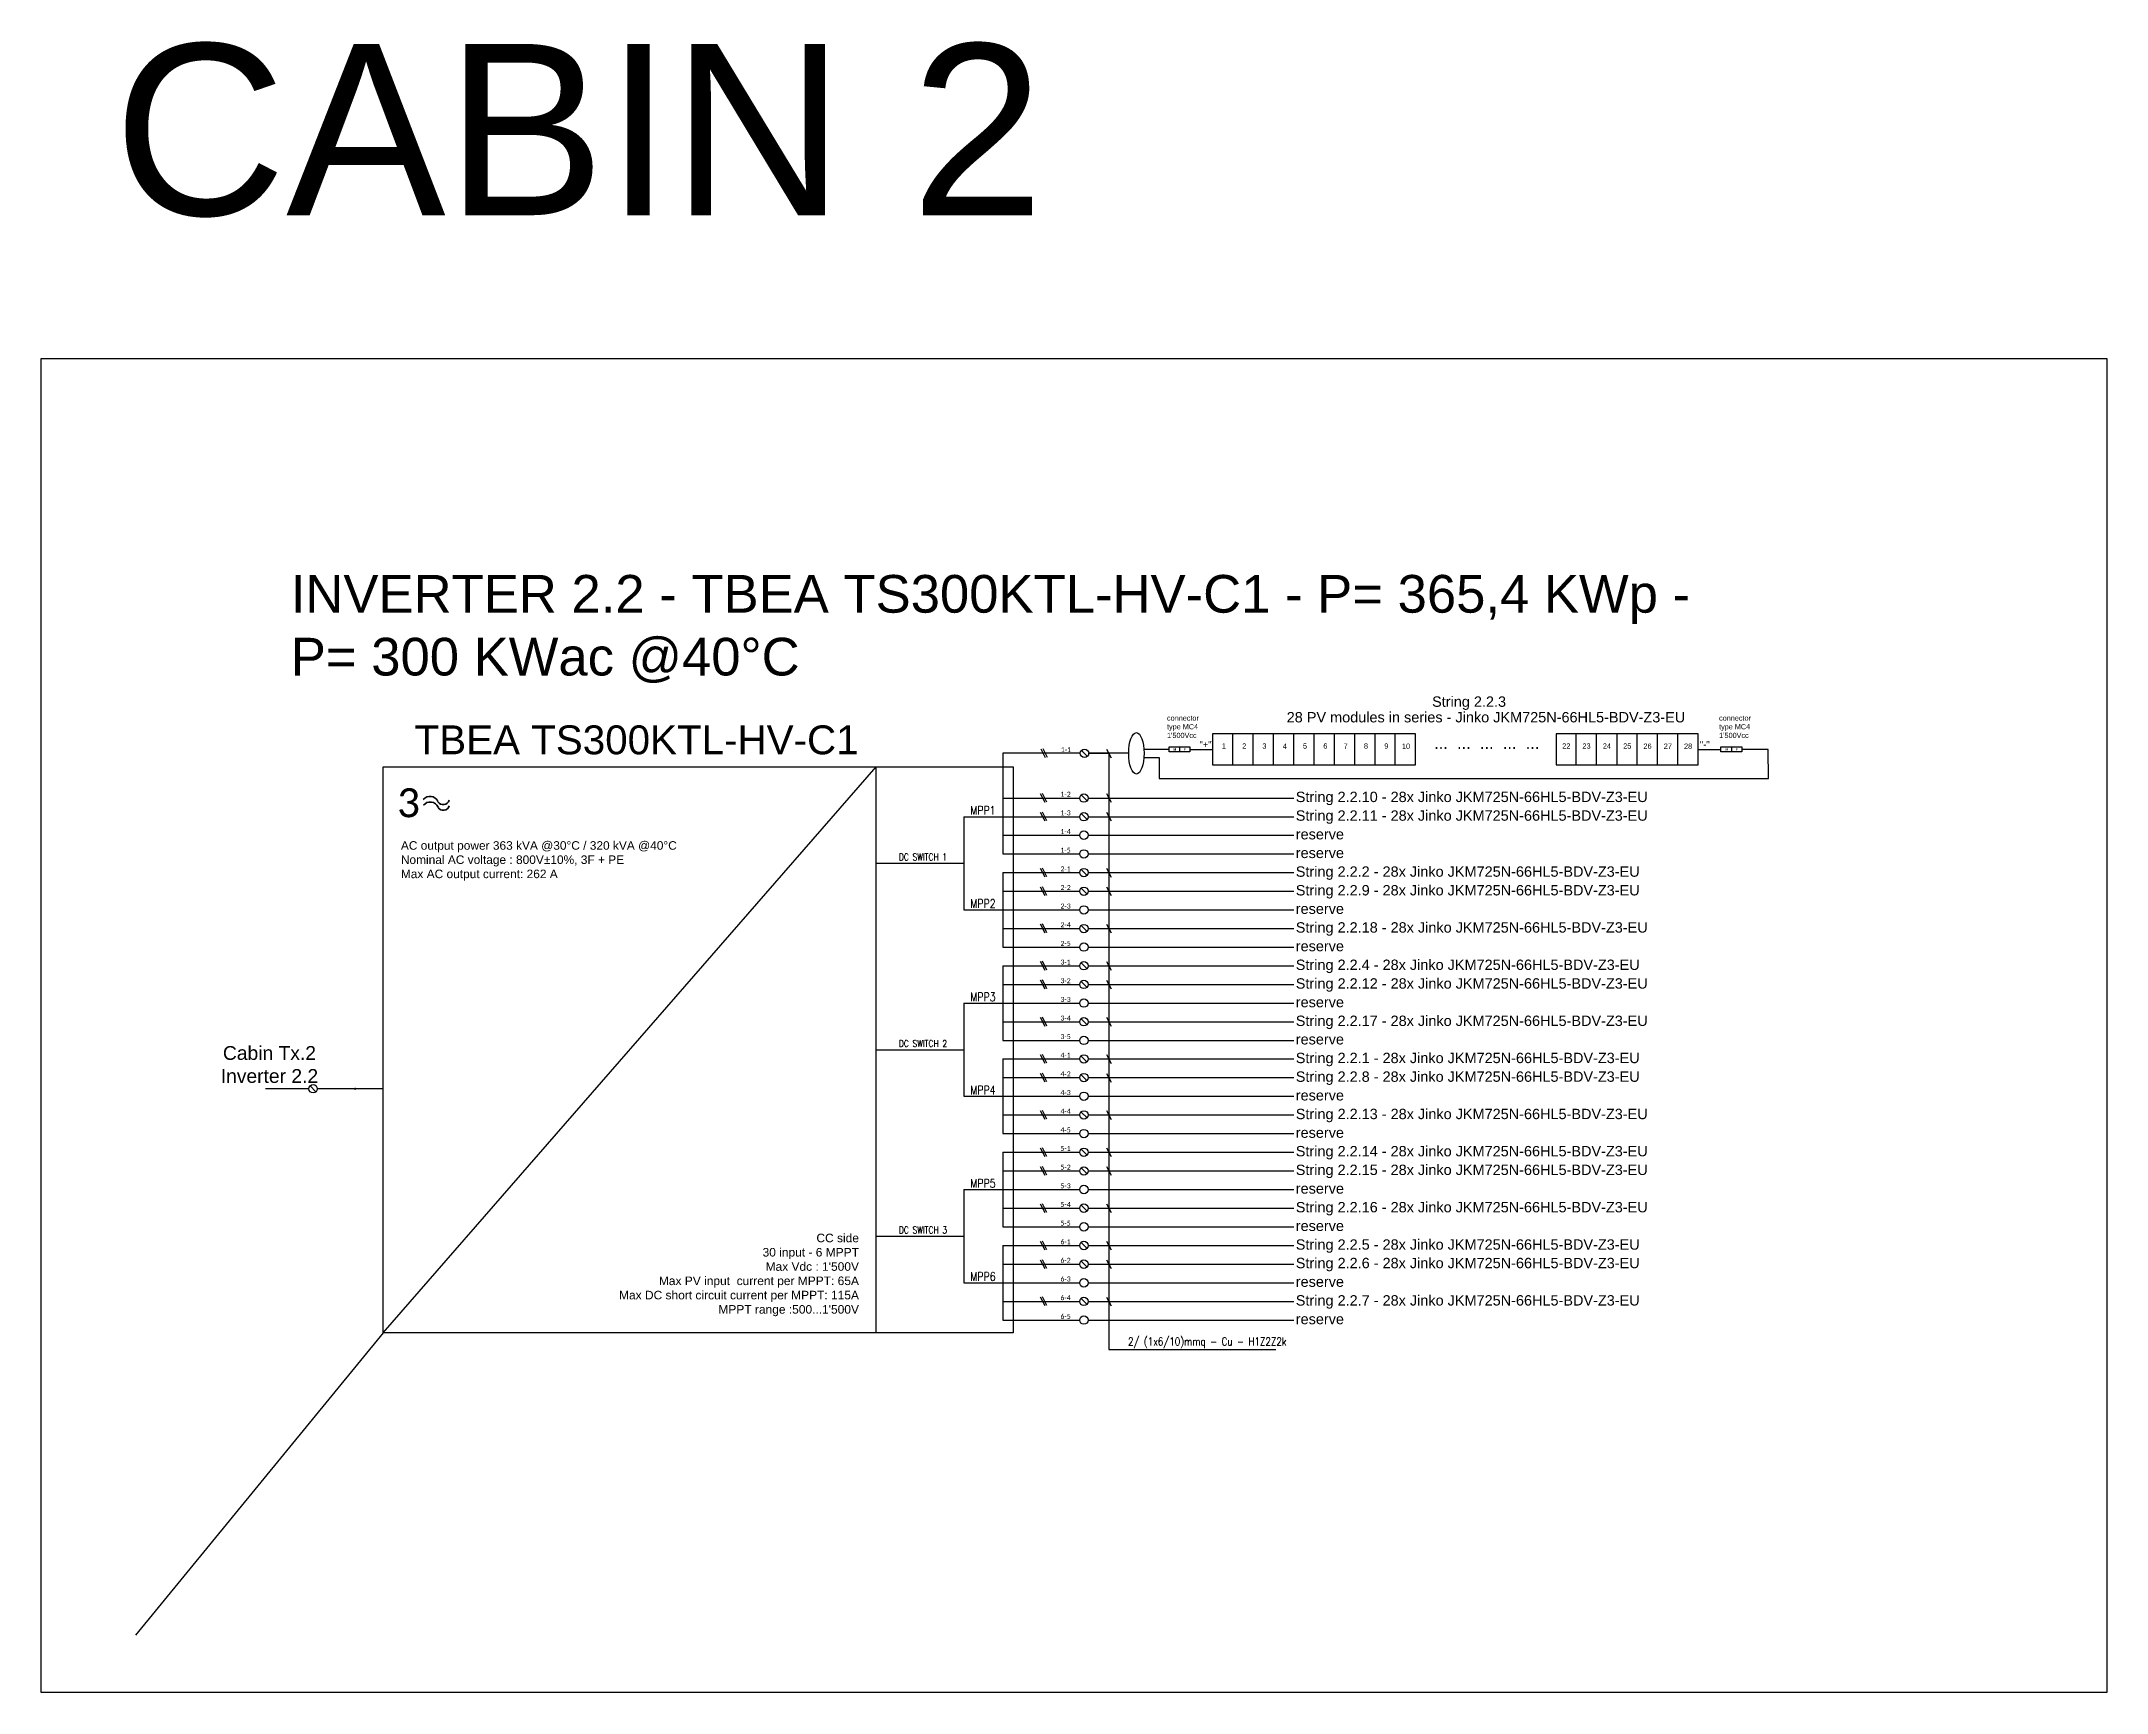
# Model space of a CAD drawing. Header units: millimetres. Extents: x 14856 to 141494, y 133975 to 167686.
# Drawn here: x 29178 to 41240, y 146011 to 155650 of the extents above; entities that cross this region are included whole.
import ezdxf

# ---------------------------------------------------------------- set-up
doc = ezdxf.new("R2010")
doc.units = ezdxf.units.MM
doc.linetypes.add('TRATTEGGIATA', pattern=[19.05, 12.7, -6.35])
doc.layers.add('-Testi', color=1, linetype='Continuous')
doc.layers.add('TRATTEGGIATA', color=40, linetype='TRATTEGGIATA')
doc.styles.add('Legend', font='calibri.ttf')
doc.styles.add('SIMPLEX', font='SIMPLEX', dxfattribs={"width": 0.8})
doc.styles.get("Standard").update_dxf_attribs({"font": 'arial.ttf'})

# ---------------------------------------------------------------- blocks, each defined once
blk = doc.blocks.new('P00102')
at = {"color": 1, "linetype": 'ByBlock', "lineweight": 25}
for p, q in [((0, 4), (-4, -4)), ((2, 4), (-2, -4)), ((4, 4), (0, -4))]:
    blk.add_line(p, q, dxfattribs=at)
blk = doc.blocks.new('P00')
at = {"color": 1}
for points in [[(-19, 26), (7, -25)], [(20, -25), (-6, 26)]]:
    blk.add_lwpolyline(points, dxfattribs=at)

msp = doc.modelspace()

# ---------------------------------------------------------------- linework, layer by layer
for points in [[(34793, 151494), (34793, 150907)], [(35288, 151476), (35253, 151511)], [(35292, 151494), (35412, 151494), (35412, 148014)], [(35399, 151519), (35425, 151468)], [(35825, 151532), (35825, 151502)], [(35885, 151517), (36018, 151517)], [(36018, 151608), (36018, 151426), (37204, 151426), (37204, 151608), (36018, 151608)], [(36137, 151426), (36137, 151608)], [(36255, 151426), (36255, 151607)], [(36374, 151425), (36374, 151607)], [(36492, 151426), (36492, 151608)], [(36611, 151426), (36611, 151607)], [(36730, 151425), (36730, 151607)], [(36848, 151426), (36848, 151608)], [(36967, 151426), (36967, 151607)], [(37085, 151425), (37085, 151607)], [(38024, 151608), (38024, 151426), (38854, 151426), (38854, 151608), (38024, 151608)], [(38142, 151426), (38142, 151608)], [(38261, 151426), (38261, 151607)], [(38380, 151425), (38380, 151607)], [(38498, 151426), (38498, 151608)], [(38617, 151426), (38617, 151607)], [(38617, 151426), (38617, 151607)], [(38735, 151425), (38735, 151607)], [(38735, 151425), (38735, 151607)], [(38854, 151426), (38854, 151608)], [(38854, 151517), (38987, 151517)], [(39048, 151532), (39048, 151502)], [(31174, 148111), (34053, 151415)], [(34053, 148111), (34053, 151415)], [(35399, 151259), (35425, 151208)], [(35285, 151216), (35250, 151251)], [(35285, 151107), (35250, 151142)], [(35399, 151150), (35425, 151099)], [(34565, 151124), (34793, 151124)], [(34565, 151124), (34565, 150580)], [(34053, 150852), (34565, 150852)], [(34793, 150798), (34793, 150363)], [(35285, 150781), (35250, 150815)], [(35399, 150823), (35425, 150772)], [(35285, 150672), (35250, 150706)], [(35399, 150715), (35425, 150664)], [(34565, 150580), (34793, 150580)], [(35285, 150454), (35250, 150489)], [(35399, 150497), (35425, 150446)], [(34793, 150254), (34793, 149818)], [(35285, 150236), (35250, 150271)], [(35399, 150279), (35425, 150228)], [(35399, 150170), (35425, 150119)], [(35285, 150127), (35250, 150162)], [(34565, 150036), (34793, 150036)], [(34565, 150036), (34565, 149492)], [(35285, 149910), (35250, 149945)], [(35399, 149953), (35425, 149902)], [(34053, 149764), (34565, 149764)], [(34793, 149710), (34793, 149274)], [(35285, 149692), (35250, 149727)], [(35399, 149735), (35425, 149684)], [(35285, 149583), (35250, 149618)], [(35399, 149626), (35425, 149575)], [(30782, 149519), (30748, 149553)], [(31174, 149536), (30790, 149536)], [(34565, 149492), (34793, 149492)], [(35285, 149366), (35250, 149400)], [(35399, 149409), (35425, 149357)], [(34793, 149165), (34793, 148730)], [(35285, 149148), (35250, 149183)], [(35399, 149191), (35425, 149140)], [(35399, 149082), (35425, 149031)], [(35285, 149039), (35250, 149074)], [(34565, 148948), (34793, 148948)], [(34565, 148948), (34565, 148403)], [(35285, 148821), (35250, 148856)], [(35399, 148864), (35425, 148813)], [(34053, 148676), (34565, 148676)], [(34793, 148621), (34793, 148186)], [(35285, 148604), (35250, 148639)], [(35399, 148647), (35425, 148596)], [(35285, 148495), (35250, 148530)], [(35399, 148538), (35425, 148487)], [(34565, 148403), (34793, 148403)], [(35285, 148277), (35250, 148312)], [(35399, 148320), (35425, 148269)], [(35412, 148014), (36387, 148014)]]:
    msp.add_lwpolyline(points)
at = {"color": 40}
for points in [[(35246, 151494), (34793, 151494)], [(35528, 151494), (35295, 151494)], [(35618, 151519), (35763, 151519)], [(35618, 151469), (35707, 151469), (35707, 151347), (39264, 151347), (39263, 151517), (39109, 151517)]]:
    msp.add_lwpolyline(points, dxfattribs=at)
for points in [[(35764, 151532), (35885, 151532), (35885, 151502), (35764, 151502)], [(38987, 151532), (39109, 151532), (39109, 151502), (38987, 151502)], [(31174, 151415), (34854, 151415), (34854, 148111), (31174, 148111)]]:
    msp.add_lwpolyline(points, close=True)
at = {"color": 40, "linetype": 'Continuous'}
for points in [[(34793, 151233), (35243, 151233)], [(35292, 151233), (36492, 151233)], [(34793, 151124), (35243, 151124)], [(35292, 151124), (36492, 151124)], [(34793, 150798), (35243, 150798)], [(35292, 150798), (36492, 150798)], [(34793, 150689), (35243, 150689)], [(35292, 150689), (36492, 150689)], [(34793, 150471), (35243, 150471)], [(35292, 150471), (36492, 150471)], [(34793, 150254), (35243, 150254)], [(35292, 150254), (36492, 150254)], [(34793, 150145), (35243, 150145)], [(35292, 150145), (36492, 150145)], [(34793, 149927), (35243, 149927)], [(35292, 149927), (36492, 149927)], [(34793, 149710), (35243, 149710)], [(35292, 149710), (36492, 149710)], [(34793, 149601), (35243, 149601)], [(35292, 149601), (36492, 149601)]]:
    msp.add_lwpolyline(points, dxfattribs=at)
at = {"color": 8, "linetype": 'Continuous'}
for points in [[(34793, 151016), (35243, 151016)], [(35292, 151016), (36492, 151016)], [(34793, 150907), (35243, 150907)], [(35292, 150907), (36492, 150907)], [(34793, 150580), (35243, 150580)], [(35292, 150580), (36492, 150580)], [(34793, 150363), (35243, 150363)], [(35292, 150363), (36492, 150363)], [(34793, 150036), (35243, 150036)], [(35292, 150036), (36492, 150036)], [(34793, 149818), (35243, 149818)], [(35292, 149818), (36492, 149818)], [(34793, 149492), (35243, 149492)], [(35292, 149492), (36492, 149492)], [(34793, 149274), (35243, 149274)], [(35292, 149274), (36492, 149274)], [(34793, 148948), (35243, 148948)], [(35292, 148948), (36492, 148948)], [(34793, 148730), (35243, 148730)], [(35292, 148730), (36492, 148730)], [(34793, 148403), (35243, 148403)], [(35292, 148403), (36492, 148403)], [(34793, 148186), (35243, 148186)], [(35292, 148186), (36492, 148186)]]:
    msp.add_lwpolyline(points, dxfattribs=at)
at = {"color": 4}
msp.add_lwpolyline([(30740, 149536), (30488, 149536)], dxfattribs=at)
at = {"color": 7}
for centre in [(35270, 151494), (35267, 151233), (35267, 151124), (35267, 150798), (35267, 150689), (35267, 150471), (35267, 150254), (35267, 150145), (35267, 149927), (35267, 149710), (35267, 149601), (35267, 149383), (35267, 149165), (35267, 149056), (35267, 148839), (35267, 148621), (35267, 148512), (35267, 148295)]:
    msp.add_circle(centre, 24.6, dxfattribs=at)
at = {"color": 8}
for centre in [(35267, 151016), (35267, 150907), (35267, 150580), (35267, 150363), (35267, 150036), (35267, 149818), (35267, 149492), (35267, 149274), (35267, 148948), (35267, 148730), (35267, 148403), (35267, 148186)]:
    msp.add_circle(centre, 24.6, dxfattribs=at)
msp.add_circle((30765, 149536), 24.6)
at = {"lineweight": 35}
for centre, radius, start, end in [((31448, 151193), 50.1, 22.5771, 141.9874), ((31449, 151160), 50.1, 22.5771, 141.9874), ((31525, 151231), 36.5, 211.9962, 342.6174), ((31526, 151198), 36.5, 211.9962, 342.6174)]:
    msp.add_arc(centre, radius, start, end, dxfattribs=at)
msp.add_ellipse((35573, 151494), major_axis=(0, -121), ratio=0.370747)
at = {"layer": 'Defpoints', "color": 1}
msp.add_line((31174, 148111), (29729, 146347), dxfattribs=at)
msp.add_lwpolyline([(29178, 153798), (41240, 153798), (41240, 146011), (29178, 146011)], close=True, dxfattribs=at)
at = {"layer": 'TRATTEGGIATA', "color": 40, "linetype": 'Continuous', "ltscale": 0.5}
for points in [[(34793, 149383), (35243, 149383)], [(35292, 149383), (36492, 149383)], [(34793, 149165), (35243, 149165)], [(35292, 149165), (36492, 149165)], [(34793, 149056), (35243, 149056)], [(35292, 149056), (36492, 149056)], [(34793, 148839), (35243, 148839)], [(35292, 148839), (36492, 148839)], [(34793, 148621), (35243, 148621)], [(35292, 148621), (36492, 148621)], [(34793, 148512), (35243, 148512)], [(35292, 148512), (36492, 148512)], [(34793, 148295), (35243, 148295)], [(35292, 148295), (36492, 148295)]]:
    msp.add_lwpolyline(points, dxfattribs=at)

# ---------------------------------------------------------------- block references
for name, p in [('P00', (35034, 151494)), ('P00', (35031, 151233)), ('P00', (35031, 151125)), ('P00', (35031, 150798)), ('P00', (35031, 150689)), ('P00', (35031, 150472)), ('P00', (35031, 150254)), ('P00', (35031, 150145)), ('P00', (35031, 149927)), ('P00', (35031, 149710)), ('P00', (35031, 149601)), ('P00102', (31010, 149536)), ('P00', (35031, 149383)), ('P00', (35031, 149165)), ('P00', (35031, 149057)), ('P00', (35031, 148839)), ('P00', (35031, 148621)), ('P00', (35031, 148512)), ('P00', (35031, 148295))]:
    msp.add_blockref(name, p)

# ---------------------------------------------------------------- texts
at = {"layer": '-Testi', "color": 7, "attachment_point": 5, "style": 'SIMPLEX'}
for s, insert, char_height, width in [('MPP1', (34677, 151161), 50, 54.43), ('DC SWITCH 1', (34327, 150889), 40, 391.73), ('MPP2', (34677, 150617), 50, 54.43), ('MPP3', (34677, 150072), 50, 54.43), ('DC SWITCH 2', (34327, 149800), 40, 391.73), ('MPP4', (34677, 149528), 50, 54.43), ('MPP5', (34677, 148984), 50, 54.43), ('DC SWITCH 3', (34327, 148712), 40, 391.73), ('MPP6', (34677, 148440), 50, 54.43), ('2/ (1x6/10)mmq - Cu - H1Z2Z2k', (35987, 148053), 46.62, 1811.15)]:
    msp.add_mtext(s, dxfattribs=dict(at, insert=insert, char_height=char_height, width=width))
for s, insert, char_height, width, attachment_point in [('CABIN 2', (29599, 155635), 1000, 9076.37, 1), ('INVERTER 2.2 - TBEA TS300KTL-HV-C1 - P= 365,4 KWp - P= 300 KWac @40°C', (30635, 152535), 220, 8459.92, 1), ('28 PV modules in series - Jinko JKM725N-66HL5-BDV-Z3-EU', (36451, 151735), 60.44, 2681.98, 1), ('TBEA TS300KTL-HV-C1', (31358, 151657), 168.7, 3487.59, 1), ("connector type MC4\\P1'500Vcc", (35752, 151715), 30.34, 266.35, 1), ("connector type MC4\\P1'500Vcc", (38976, 151715), 30.34, 266.35, 1), ('\\pxql;{\\fArial|b1|i0|c0|p34;M}', (35789, 151524), 13.78, 16.7, 1), ('\\pxql;{\\fArial|b1|i0|c0|p34;F}', (35850, 151524), 13.78, 16.7, 1), ("''+''", (35941, 151565), 38.1, 72.4, 1), ('1 ', (36072, 151552), 30.8, 30.84, 1), ('2 ', (36191, 151552), 30.8, 30.84, 1), ('3 ', (36309, 151552), 30.8, 30.84, 1), ('4 ', (36428, 151551), 30.8, 30.84, 1), ('5 ', (36546, 151552), 30.8, 30.84, 1), ('6 ', (36665, 151552), 30.8, 30.84, 1), ('7 ', (36783, 151551), 30.8, 30.84, 1), ('8 ', (36902, 151552), 30.8, 30.84, 1), ('9 ', (37021, 151552), 30.8, 30.84, 1), ('10 ', (37124, 151551), 30.8, 30.84, 1), ('...  ...  ...  ...  ... ', (37312, 151589), 68.89, 747.03, 1), ('22 ', (38060, 151552), 30.8, 30.84, 1), ('23 ', (38178, 151552), 30.8, 30.84, 1), ('24 ', (38297, 151552), 30.8, 30.84, 1), ('25 ', (38416, 151552), 30.8, 30.84, 1), ('26 ', (38534, 151551), 30.8, 30.84, 1), ('27', (38653, 151551), 30.8, 30.84, 1), ('28 ', (38771, 151551), 30.8, 30.84, 1), ("''-''", (38863, 151565), 38.1, 72.4, 1), ('\\pxql;{\\fArial|b1|i0|c0|p34;M}', (39013, 151524), 13.78, 16.7, 1), ('\\pxql;{\\fArial|b1|i0|c0|p34;F}', (39073, 151524), 13.78, 16.7, 1), ('AC output power 363 kVA @30°C / 320 kVA @40°C\\PNominal AC voltage : 800V±10%, 3F + PE \\PMax AC output current: 262 A', (31278, 150981), 49.77, 2205.22, 1), ('\\pxqc;Cabin Tx.2\\PInverter 2.2', (30055, 149785), 80.48, 910.84, 1), ("CC side\\P30 input - 6 MPPT \\PMax Vdc : 1'500V\\PMax PV input  current per MPPT: 65A\\PMax DC short circuit current per MPPT: 115A \\PMPPT range :500...1'500V ", (33953, 148690), 50, 1795.44, 3)]:
    msp.add_mtext(s, dxfattribs=dict(insert=insert, char_height=char_height, width=width, attachment_point=attachment_point))
at = {"color": 7, "char_height": 60.44, "width": 4500, "attachment_point": 1}
for s, insert in [('String 2.2.3', (37300, 151826)), ('String 2.2.10 - 28x Jinko JKM725N-66HL5-BDV-Z3-EU', (36504, 151270)), ('String 2.2.11 - 28x Jinko JKM725N-66HL5-BDV-Z3-EU', (36504, 151161)), ('String 2.2.2 - 28x Jinko JKM725N-66HL5-BDV-Z3-EU', (36504, 150834)), ('String 2.2.9 - 28x Jinko JKM725N-66HL5-BDV-Z3-EU', (36504, 150725)), ('String 2.2.18 - 28x Jinko JKM725N-66HL5-BDV-Z3-EU', (36504, 150508)), ('String 2.2.4 - 28x Jinko JKM725N-66HL5-BDV-Z3-EU', (36504, 150290)), ('String 2.2.12 - 28x Jinko JKM725N-66HL5-BDV-Z3-EU', (36504, 150181)), ('String 2.2.17 - 28x Jinko JKM725N-66HL5-BDV-Z3-EU', (36504, 149963)), ('String 2.2.1 - 28x Jinko JKM725N-66HL5-BDV-Z3-EU', (36504, 149746)), ('String 2.2.8 - 28x Jinko JKM725N-66HL5-BDV-Z3-EU', (36504, 149637)), ('String 2.2.13 - 28x Jinko JKM725N-66HL5-BDV-Z3-EU', (36504, 149419)), ('String 2.2.14 - 28x Jinko JKM725N-66HL5-BDV-Z3-EU', (36504, 149202)), ('String 2.2.15 - 28x Jinko JKM725N-66HL5-BDV-Z3-EU', (36504, 149093)), ('String 2.2.16 - 28x Jinko JKM725N-66HL5-BDV-Z3-EU', (36504, 148875)), ('String 2.2.5 - 28x Jinko JKM725N-66HL5-BDV-Z3-EU', (36504, 148657)), ('String 2.2.6 - 28x Jinko JKM725N-66HL5-BDV-Z3-EU', (36504, 148549)), ('String 2.2.7 - 28x Jinko JKM725N-66HL5-BDV-Z3-EU', (36504, 148331))]:
    msp.add_mtext(s, dxfattribs=dict(at, insert=insert))
at = {"color": 7, "char_height": 28.9, "width": 87.84, "attachment_point": 1, "style": 'Legend'}
for s, insert in [('1-1', (35132, 151530)), ('1-2', (35130, 151270)), ('1-3', (35130, 151161)), ('2-1', (35130, 150834)), ('2-2', (35130, 150725)), ('2-4', (35130, 150508)), ('3-1', (35130, 150290)), ('3-2', (35130, 150181)), ('3-4', (35130, 149963)), ('4-1', (35130, 149746)), ('4-2', (35130, 149637)), ('4-4', (35130, 149419)), ('5-1', (35130, 149202)), ('5-2', (35130, 149093)), ('5-4', (35130, 148875)), ('6-1', (35130, 148657)), ('6-2', (35130, 148549)), ('6-4', (35130, 148331))]:
    msp.add_mtext(s, dxfattribs=dict(at, insert=insert))
at = {"insert": (31256, 151290), "char_height": 169, "width": 2757.72, "attachment_point": 1, "style": 'Legend'}
msp.add_mtext('3', dxfattribs=at)
at = {"color": 8, "char_height": 28.9, "width": 87.84, "attachment_point": 1, "style": 'Legend'}
for s, insert in [('1-4', (35130, 151052)), ('1-5', (35130, 150943)), ('2-3', (35130, 150617)), ('2-5', (35130, 150399)), ('3-3', (35130, 150072)), ('3-5', (35130, 149855)), ('4-3', (35130, 149528)), ('4-5', (35130, 149310)), ('5-3', (35130, 148984)), ('5-5', (35130, 148766)), ('6-3', (35130, 148440)), ('6-5', (35130, 148222))]:
    msp.add_mtext(s, dxfattribs=dict(at, insert=insert))
at = {"color": 8, "char_height": 60.4, "width": 4500, "attachment_point": 1}
for insert in [(36504, 151052), (36504, 150943), (36504, 150617), (36504, 150399), (36504, 150072), (36504, 149855), (36504, 149528), (36504, 149310), (36504, 148984), (36504, 148766), (36504, 148440), (36504, 148222)]:
    msp.add_mtext('reserve', dxfattribs=dict(at, insert=insert))

doc.saveas('drawing.dxf')
